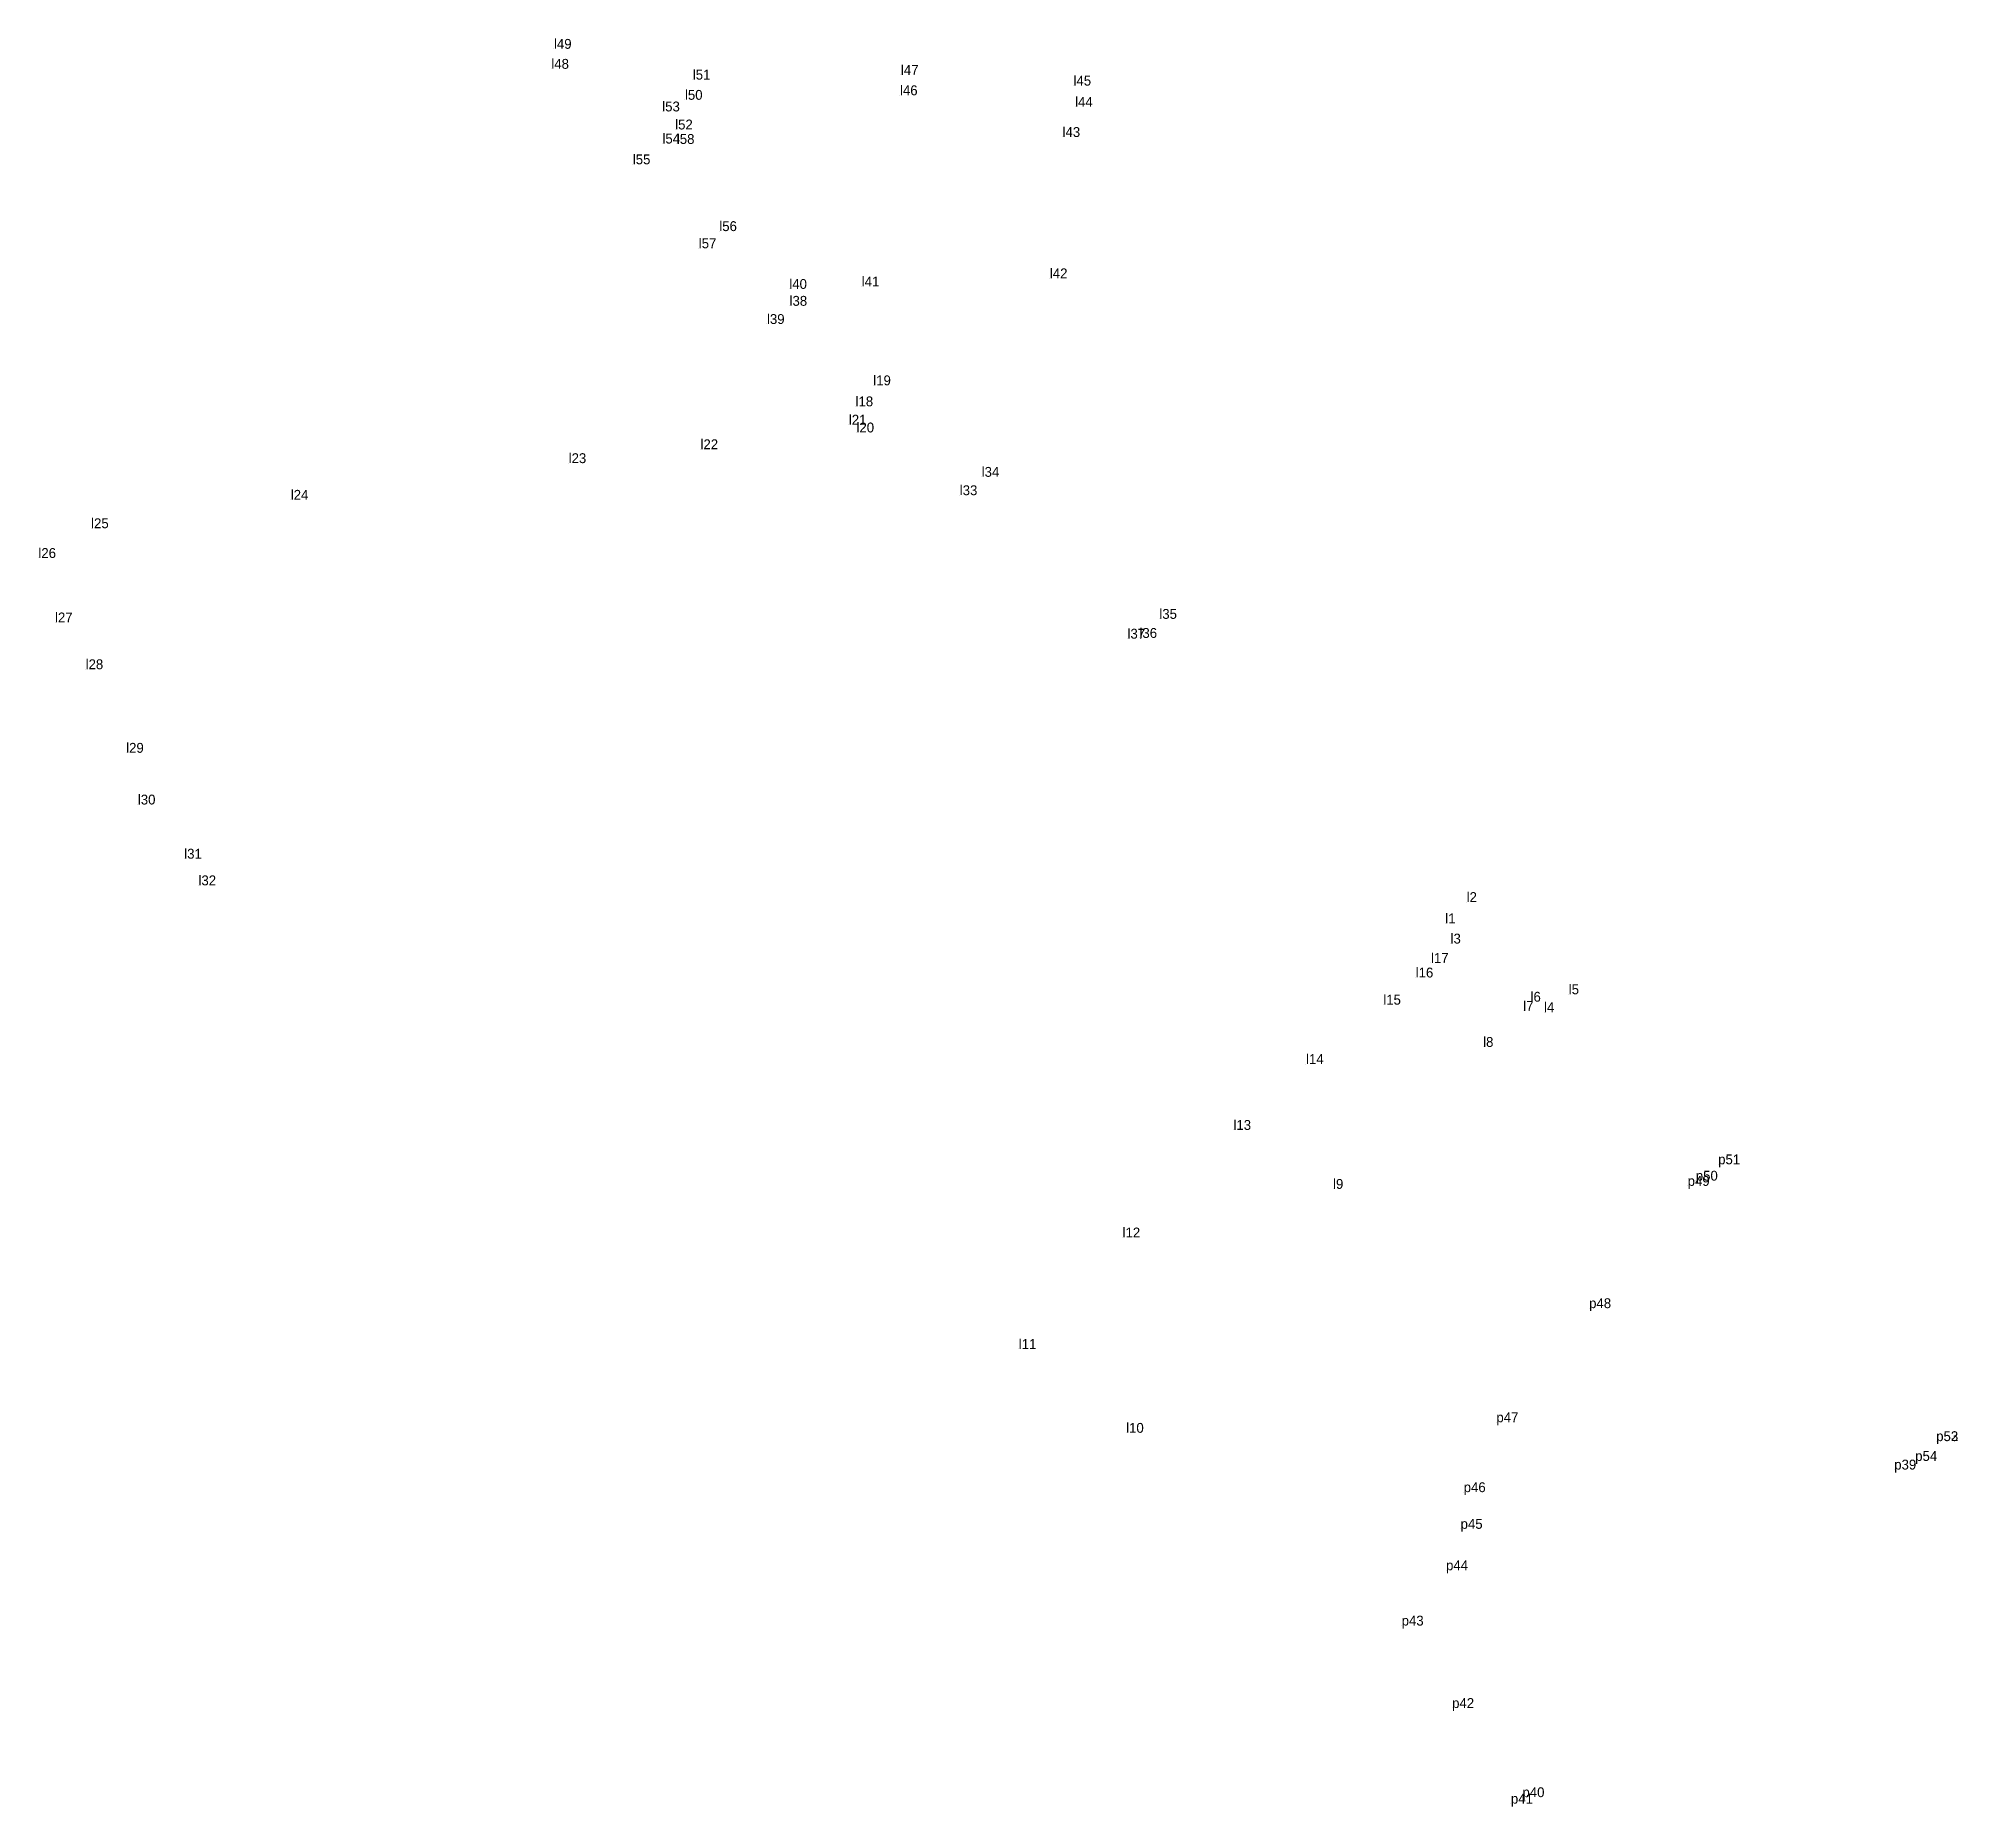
# Model space of a CAD drawing. Extents: x 534703 to 556288, y 1828073 to 1851661.
# Drawn here: x 550821.1 to 551171.4, y 1841649.9 to 1841972.6 of the extents above; entities that cross this region are included whole.
import ezdxf

# ---------------------------------------------------------------- set-up
doc = ezdxf.new("R2010")
doc.units = 0
doc.layers.add('Level 12', color=7, linetype='Continuous')
doc.layers.add('Level 7', color=7, linetype='Continuous')

msp = doc.modelspace()

# ---------------------------------------------------------------- texts
at = {"layer": 'Level 12'}
for s, p in [('l49', (550915.22, 1841970.67)), ('l48', (550914.74, 1841967.02)), ('l51', (550940.56, 1841965.05)), ('l47', (550978.55, 1841965.9)), ('l50', (550939.13, 1841961.36)), ('l46', (550978.38, 1841962.19)), ('l45', (551010.06, 1841963.95)), ('l53', (550934.98, 1841959.24)), ('l44', (551010.35, 1841960.08)), ('l52', (550937.34, 1841955.95)), ('l43', (551008.06, 1841954.58)), ('l54', (550935.02, 1841953.38)), ('l58', (550937.65, 1841953.31)), ('l55', (550929.61, 1841949.59)), ('l56', (550945.4, 1841937.4)), ('l57', (550941.65, 1841934.27)), ('l40', (550958.18, 1841926.85)), ('l41', (550971.4, 1841927.29)), ('l42', (551005.74, 1841928.79)), ('l38', (550958.22, 1841923.77)), ('l39', (550954.1, 1841920.45)), ('l19', (550973.5, 1841909.26)), ('l18', (550970.27, 1841905.42)), ('l21', (550969.05, 1841902.08)), ('l20', (550970.44, 1841900.66)), ('l23', (550917.9, 1841895.06)), ('l22', (550941.97, 1841897.6)), ('l34', (550993.29, 1841892.56)), ('l24', (550867.18, 1841888.37)), ('l33', (550989.29, 1841889.21)), ('l25', (550830.73, 1841883.18)), ('l26', (550821.11, 1841877.75)), ('l35', (551025.72, 1841866.64)), ('l27', (550824.14, 1841865.99)), ('l37', (551019.91, 1841863.03)), ('l36', (551022.09, 1841863.16)), ('l28', (550829.73, 1841857.45)), ('l29', (550837.13, 1841842.2)), ('l30', (550839.26, 1841832.76)), ('l31', (550847.73, 1841822.88)), ('l32', (550850.33, 1841818.01)), ('l2', (551081.81, 1841814.96)), ('l1', (551077.91, 1841811.07)), ('l3', (551078.88, 1841807.39)), ('l17', (551075.3, 1841803.85)), ('l16', (551072.51, 1841801.19)), ('l15', (551066.6, 1841796.24)), ('l6', (551093.48, 1841796.77)), ('l5', (551100.45, 1841798.13)), ('l7', (551092.14, 1841795.09)), ('l4', (551095.94, 1841794.86)), ('l8', (551084.82, 1841788.53)), ('l14', (551052.49, 1841785.4)), ('l13', (551039.25, 1841773.38)), ('p51', (551127.72, 1841767.1)), ('p51', (551127.72, 1841767.1)), ('l9', (551057.43, 1841762.62)), ('p49', (551122.15, 1841763.16)), ('p49', (551122.15, 1841763.16)), ('p50', (551123.64, 1841764.12)), ('p50', (551123.64, 1841764.12)), ('l12', (551019.01, 1841753.75)), ('p48', (551104.17, 1841740.85)), ('p48', (551104.17, 1841740.85)), ('l11', (551000.06, 1841733.4)), ('p47', (551087.24, 1841720.02)), ('p47', (551087.24, 1841720.02)), ('l10', (551019.66, 1841718.1)), ('p53', (551167.52, 1841716.59)), ('p53', (551167.52, 1841716.59)), ('p52', (551167.52, 1841716.58)), ('p52', (551167.52, 1841716.58)), ('p54', (551163.69, 1841712.97)), ('p54', (551163.69, 1841712.97)), ('p39', (551159.86, 1841711.4)), ('p39', (551159.86, 1841711.4)), ('p46', (551081.27, 1841707.27)), ('p46', (551081.27, 1841707.27)), ('p45', (551080.71, 1841700.58)), ('p45', (551080.71, 1841700.58)), ('p44', (551078.05, 1841693.02)), ('p44', (551078.05, 1841693.02)), ('p43', (551069.95, 1841682.93)), ('p43', (551069.95, 1841682.93)), ('p42', (551079.16, 1841667.88)), ('p42', (551079.16, 1841667.88)), ('p41', (551089.89, 1841650.43)), ('p41', (551089.89, 1841650.43)), ('p40', (551092, 1841651.61)), ('p40', (551092, 1841651.61))]:
    msp.add_text(s, height=1.8, dxfattribs=at).set_placement(p)

# ---------------------------------------------------------------- linework, layer by layer
at = {"layer": 'Level 7'}
for p, q in [((550915.219, 1841970.669), (550915.219, 1841970.669)), ((550914.735, 1841967.02), (550914.735, 1841967.02)), ((550940.564, 1841965.05), (550940.564, 1841965.05)), ((550978.552, 1841965.904), (550978.552, 1841965.904)), ((551010.058, 1841963.948), (551010.058, 1841963.948)), ((550939.133, 1841961.364), (550939.133, 1841961.364)), ((550978.379, 1841962.19), (550978.379, 1841962.19)), ((551010.353, 1841960.083), (551010.353, 1841960.083)), ((550934.977, 1841959.243), (550934.977, 1841959.243)), ((550937.335, 1841955.949), (550937.335, 1841955.949)), ((550935.022, 1841953.376), (550935.022, 1841953.376)), ((550937.646, 1841953.307), (550937.646, 1841953.307)), ((551008.058, 1841954.579), (551008.058, 1841954.579)), ((550929.606, 1841949.593), (550929.606, 1841949.593)), ((550945.398, 1841937.397), (550945.398, 1841937.397)), ((550941.65, 1841934.274), (550941.65, 1841934.274)), ((551005.745, 1841928.79), (551005.745, 1841928.79)), ((550958.176, 1841926.849), (550958.176, 1841926.849)), ((550971.402, 1841927.288), (550971.402, 1841927.288)), ((550958.223, 1841923.769), (550958.223, 1841923.769)), ((550954.096, 1841920.449), (550954.096, 1841920.449)), ((550973.5, 1841909.265), (550973.5, 1841909.265)), ((550970.272, 1841905.417), (550970.272, 1841905.417)), ((550969.05, 1841902.085), (550969.05, 1841902.085)), ((550970.444, 1841900.655), (550970.444, 1841900.655)), ((550941.972, 1841897.596), (550941.972, 1841897.596)), ((550917.902, 1841895.058), (550917.902, 1841895.058)), ((550989.29, 1841889.21), (550989.29, 1841889.21)), ((550993.286, 1841892.563), (550993.286, 1841892.563)), ((550867.178, 1841888.366), (550867.178, 1841888.366)), ((550830.732, 1841883.175), (550830.732, 1841883.175)), ((550821.106, 1841877.754), (550821.106, 1841877.754)), ((550824.14, 1841865.986), (550824.14, 1841865.986)), ((551025.72, 1841866.639), (551025.72, 1841866.639)), ((551019.911, 1841863.029), (551019.911, 1841863.029)), ((551022.091, 1841863.165), (551022.091, 1841863.165)), ((550829.726, 1841857.45), (550829.726, 1841857.45)), ((550837.128, 1841842.202), (550837.128, 1841842.202)), ((550839.26, 1841832.758), (550839.26, 1841832.758)), ((550847.731, 1841822.875), (550847.731, 1841822.875)), ((550850.334, 1841818.009), (550850.334, 1841818.009)), ((551081.805, 1841814.959), (551081.805, 1841814.959)), ((551077.908, 1841811.067), (551077.908, 1841811.067)), ((551078.885, 1841807.386), (551078.885, 1841807.386)), ((551075.295, 1841803.849), (551075.295, 1841803.849)), ((551072.511, 1841801.193), (551072.511, 1841801.193)), ((551100.448, 1841798.126), (551100.448, 1841798.126)), ((551066.598, 1841796.242), (551066.598, 1841796.242)), ((551092.141, 1841795.086), (551092.141, 1841795.086)), ((551093.475, 1841796.774), (551093.475, 1841796.774)), ((551095.938, 1841794.859), (551095.938, 1841794.859)), ((551084.816, 1841788.527), (551084.816, 1841788.527)), ((551052.486, 1841785.4), (551052.486, 1841785.4)), ((551039.253, 1841773.375), (551039.253, 1841773.375)), ((551127.719, 1841767.104), (551127.719, 1841767.104)), ((551127.719, 1841767.104), (551127.719, 1841767.104)), ((551122.148, 1841763.162), (551122.148, 1841763.162)), ((551122.148, 1841763.162), (551122.148, 1841763.162)), ((551123.644, 1841764.123), (551123.644, 1841764.123)), ((551123.644, 1841764.123), (551123.644, 1841764.123)), ((551057.428, 1841762.622), (551057.428, 1841762.622)), ((551019.007, 1841753.752), (551019.007, 1841753.752)), ((551104.17, 1841740.846), (551104.17, 1841740.846)), ((551104.17, 1841740.846), (551104.17, 1841740.846)), ((551000.065, 1841733.398), (551000.065, 1841733.398)), ((551019.663, 1841718.105), (551019.663, 1841718.105)), ((551087.235, 1841720.015), (551087.235, 1841720.015)), ((551087.235, 1841720.015), (551087.235, 1841720.015)), ((551167.517, 1841716.586), (551167.517, 1841716.586)), ((551167.517, 1841716.586), (551167.517, 1841716.586)), ((551167.517, 1841716.576), (551167.517, 1841716.576)), ((551167.517, 1841716.576), (551167.517, 1841716.576)), ((551159.857, 1841711.405), (551159.857, 1841711.405)), ((551159.857, 1841711.405), (551159.857, 1841711.405)), ((551163.688, 1841712.973), (551163.688, 1841712.973)), ((551163.688, 1841712.973), (551163.688, 1841712.973)), ((551081.271, 1841707.272), (551081.271, 1841707.272)), ((551081.271, 1841707.272), (551081.271, 1841707.272)), ((551080.71, 1841700.581), (551080.71, 1841700.581)), ((551080.71, 1841700.581), (551080.71, 1841700.581)), ((551078.046, 1841693.023), (551078.046, 1841693.023)), ((551078.046, 1841693.023), (551078.046, 1841693.023)), ((551069.949, 1841682.934), (551069.949, 1841682.934)), ((551069.949, 1841682.934), (551069.949, 1841682.934)), ((551079.163, 1841667.884), (551079.163, 1841667.884)), ((551079.163, 1841667.884), (551079.163, 1841667.884)), ((551092.003, 1841651.61), (551092.003, 1841651.61)), ((551092.003, 1841651.61), (551092.003, 1841651.61)), ((551089.893, 1841650.426), (551089.893, 1841650.426)), ((551089.893, 1841650.426), (551089.893, 1841650.426))]:
    msp.add_line(p, q, dxfattribs=at)

msp.set_redraw_order([(e.dxf.handle, doc.entitydb.next_handle()) for e in msp.query("TEXT MTEXT ATTDEF DIMENSION ARC_DIMENSION")])  # texts and dimensions are drawn at this point

doc.saveas('drawing.dxf')
